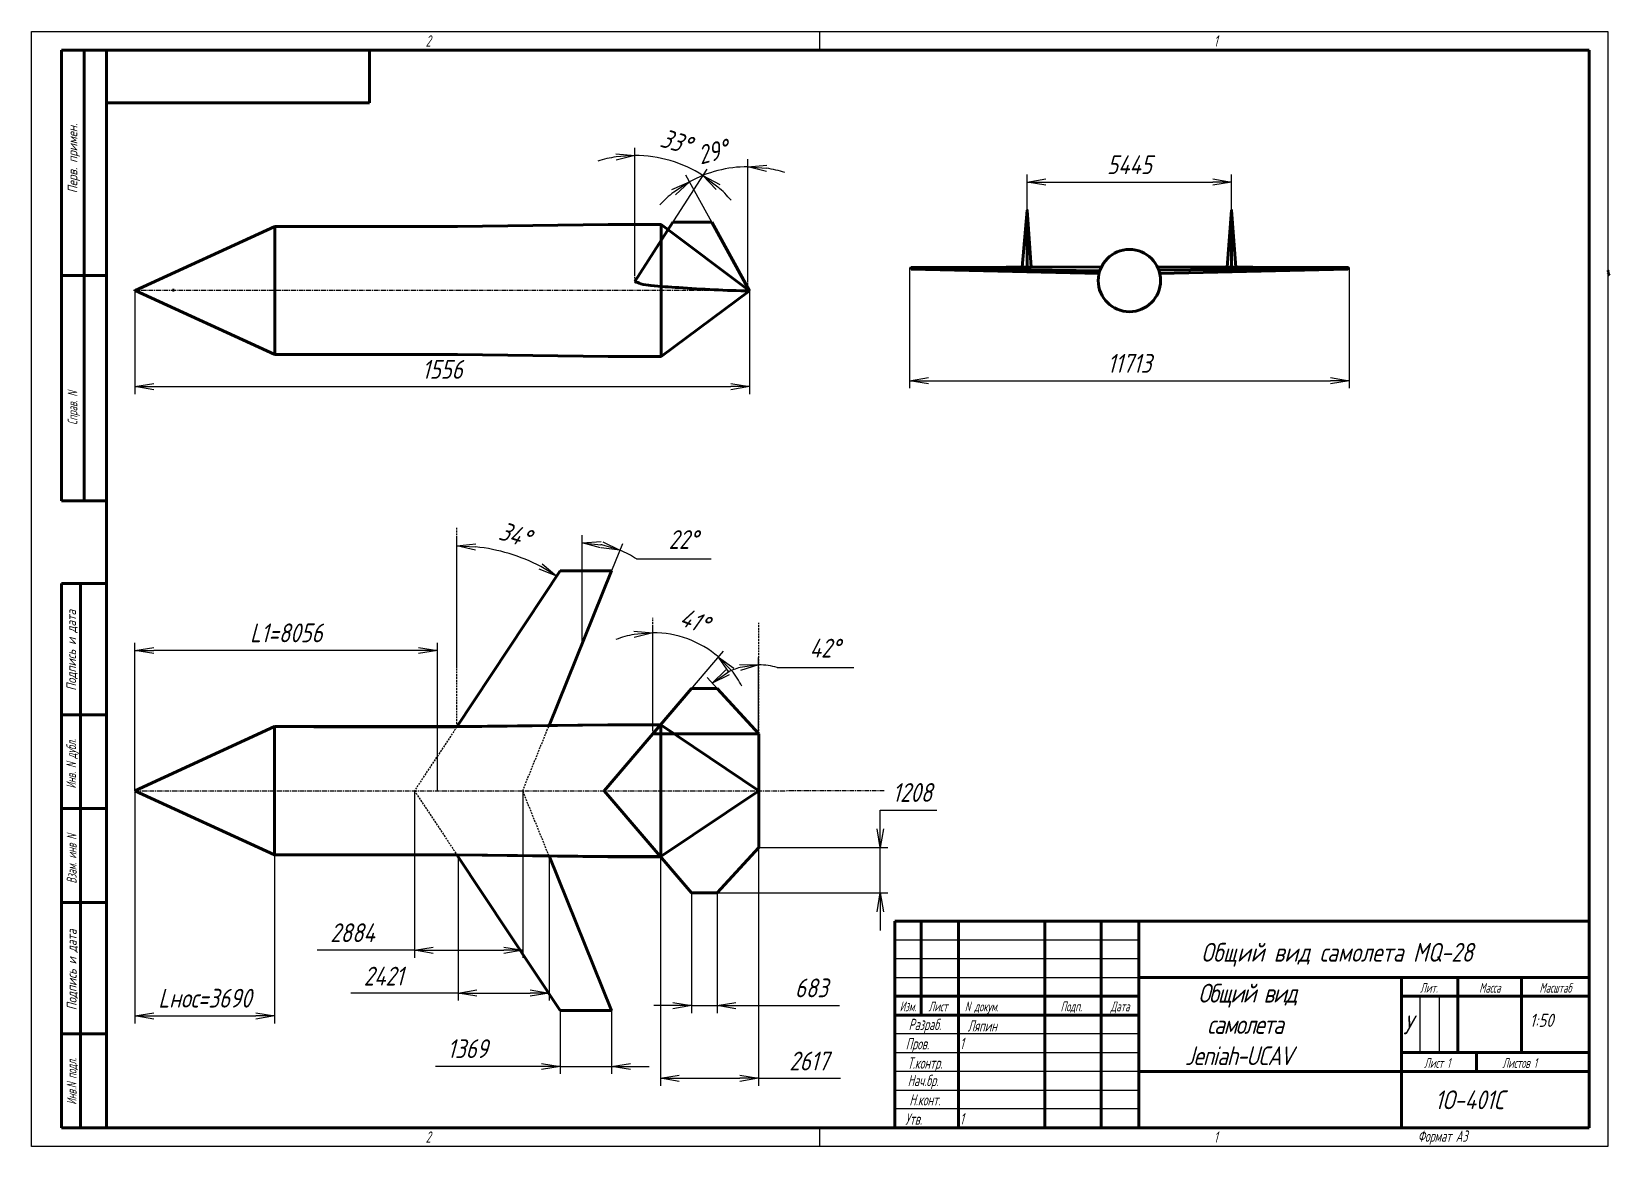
# Model space of a CAD drawing. Header units: millimetres. Extents: x -985956116104 to 1932156, y -552630487266 to 633586.
# Drawn here: x 6870.4 to 7290.8, y 33792.2 to 34089.2 of the extents above; entities that cross this region are included whole.
import ezdxf
from ezdxf.enums import TextEntityAlignment as Align

# ---------------------------------------------------------------- set-up
doc = ezdxf.new("R2010")
doc.units = ezdxf.units.MM
doc.linetypes.add('CENTER', pattern=[2, 1.25, -0.25, 0.25, -0.25])
doc.linetypes.add('DASHED', pattern=[0.75, 0.5, -0.25])
for name, color, linetype, lineweight in [('_axes (Оси)', 6, 'CENTER', 30), ('_basic (Основной)', 4, 'Continuous', 60), ('_contour (Тонкий)', 7, 'Continuous', 30), ('_invisible (Невидимый)', 1, 'DASHED', 30), ('_remote (Тонкий)', 9, 'Continuous', 30), ('_stencil (Трафарет)', 7, 'Continuous', 30), ('_text (Надписи)', 2, 'Continuous', 30), ('_НЕВИДИМЫЙ', 1, 'DASHED', 20), ('_ОСНОВНОЙ', 4, 'Continuous', 60)]:
    doc.layers.add(name, color=color, linetype=linetype, lineweight=lineweight)
doc.styles.add('ESKD', font='eskd.shx', dxfattribs={"oblique": 15, "height": 5})
doc.dimstyles.new('ESKD', dxfattribs={"dimtxt": 5, "dimasz": 5, "dimexe": 2, "dimexo": 0, "dimgap": 2, "dimtad": 1, "dimtoh": 1, "dimzin": 12, "dimdsep": 46, "dimtxsty": 'ESKD', "dimblk1": 'OPEN', "dimblk2": 'OPEN', "dimsah": 1, "dimcen": 5, "dimclrd": 256, "dimclre": 256, "dimclrt": 2, "dimadec": 0, "dimazin": 0, "dimtfac": 1, "dimtmove": 0, "dimatfit": 3, "dimldrblk": 'OPEN', "dimfxl": 1, "dimtolj": 1, "dimtzin": 12, "dimlwd": -1, "dimlwe": -1, "dimarcsym": 0})

msp = doc.modelspace()

# ---------------------------------------------------------------- texts
at = {"layer": '_basic (Основной)', "color": 30, "transparency": 33554687, "style": 'ESKD', "oblique": 15}
msp.add_text('Общий вид самолета MQ-28', height=5, dxfattribs=at).set_placement((7182.007, 33841.382))
at = {"layer": '_contour (Тонкий)', "color": 2, "transparency": 33554687, "insert": (7165.38, 33835.492), "char_height": 5, "attachment_point": 1, "style": 'ESKD'}
msp.add_mtext_dynamic_manual_height_columns('\\pi15.82436;{\\T0.9;Общий вид\\P\\pi18.22485;самолета \\P\\pi12.27308;Jeniah-UCAV}', width=70.09073, gutter_width=12.5, heights=[25.222], dxfattribs=at)
at = {"layer": '_text (Надписи)', "transparency": 33554687, "style": 'ESKD', "oblique": 15, "width": 0.8}
for s, height, p in [('2', 3, (6975.38, 34085.168)), ('1', 3, (7185.38, 34085.168)), ('N докум.', 2.6, (7119.013, 33828.155)), ('Ляпин', 3, (7119.781, 33822.771)), ('1', 3, (7117.751, 33818.114)), ('1', 3, (7117.751, 33798.046)), ('2', 3, (6975.38, 33793.168)), ('1', 3, (7185.38, 33793.168)), ('Формат А3', 3, (7239.692, 33793.411))]:
    msp.add_text(s, height=height, dxfattribs=at).set_placement(p)
at = {"layer": '_text (Надписи)', "transparency": 33554687, "style": 'ESKD', "oblique": 15}
for s, p in [('Перв. примен.', (6882.585, 34055.363)), ('Подпись и дата', (6882.254, 33924.316)), ('Подпись и дата', (6882.387, 33839.207))]:
    msp.add_text(s, height=2.6, rotation=90, dxfattribs=at).set_placement(p, align=Align.CENTER)
at = {"layer": '_text (Надписи)', "transparency": 33554687, "style": 'ESKD', "oblique": 15, "width": 0.8}
for s, p in [('Справ. N', (6882.582, 33988.859)), ('Инв. N дубл.', (6882.248, 33894.063)), ('Взам. инв N', (6882.373, 33868.746)), ('Инв.N подл.', (6882.365, 33809.464))]:
    msp.add_text(s, height=2.6, rotation=90, dxfattribs=at).set_placement(p, align=Align.CENTER)
for s, height, p in [('Лит.', 2.6, (7242.67, 33833.125)), ('Масса', 2.6, (7258.893, 33833.125)), ('Масштаб', 2.6, (7276.392, 33833.125)), ('Изм.', 2.6, (7103.88, 33828.168)), ('Лист', 2.6, (7111.88, 33828.168)), ('Подп.', 2.6, (7147.38, 33828.168)), ('Дата', 2.6, (7160.38, 33828.168)), ('Разраб.', 3, (7108.38, 33823.168)), ('Пров.', 3, (7106.38, 33818.025)), ('Т.контр.', 3, (7108.38, 33812.883)), ('Лист 1', 2.6, (7244.867, 33813.096)), ('Листов 1', 2.6, (7266.841, 33813.096)), ('Hач.бр.', 3, (7107.88, 33808.24)), ('H.конт.', 3, (7108.38, 33803.097)), ('Утв.', 3, (7105.38, 33797.954))]:
    msp.add_text(s, height=height, dxfattribs=at).set_placement(p, align=Align.CENTER)
at = {"layer": '_text (Надписи)', "transparency": 33554687, "attachment_point": 1, "style": 'ESKD'}
for s, heights, insert, char_height in [('У', [0], (7235.808, 33827.053), 5), ('1:50', [3.5], (7269.537, 33827.511), 3.5)]:
    msp.add_mtext_dynamic_manual_height_columns(s, width=10.69599, gutter_width=25, heights=heights, dxfattribs=dict(at, insert=insert, char_height=char_height))
at = {"layer": '_text (Надписи)', "transparency": 33554687, "insert": (7235.38, 33807.085), "char_height": 5, "width": 50.53786, "attachment_point": 1, "line_spacing_factor": 0.857143, "style": 'ESKD'}
msp.add_mtext('\\pi8.87226;1О-401С', dxfattribs=at)

# ---------------------------------------------------------------- blocks, each defined once
blk = doc.blocks.new('_OPEN')
at = {"color": 0, "linetype": 'ByBlock'}
for p, q in [((-1, 0.167), (0, 0)), ((0, 0), (-1, -0.167)), ((0, 0), (-1, 0))]:
    blk.add_line(p, q, dxfattribs=at)
blk = doc.blocks.new('*D324')
at = {"layer": '_contour (Тонкий)', "transparency": 16777216}
for p, q in [((6897.94, 34020.26), (6897.94, 33992.57)), ((7061.68, 34020.11), (7061.68, 33992.57)), ((6902.94, 33994.57), (7056.68, 33994.57))]:
    blk.add_line(p, q, dxfattribs=at)
at = {"layer": 'Defpoints', "color": 0, "transparency": 16777216}
for p in [(6897.94, 34020.26), (7061.68, 34020.11), (7061.68, 33994.57)]:
    blk.add_point(p, dxfattribs=at)
at = {"layer": '_contour (Тонкий)', "transparency": 16777216, "xscale": 5, "yscale": 5, "zscale": 5, "rotation": 180}
blk.add_blockref('_OPEN', (6897.94, 33994.57), dxfattribs=at)
at = {"layer": '_contour (Тонкий)', "transparency": 16777216, "xscale": 5, "yscale": 5, "zscale": 5}
blk.add_blockref('_OPEN', (7061.68, 33994.57), dxfattribs=at)
at = {"layer": '_contour (Тонкий)', "color": 2, "transparency": 16777216, "insert": (6979.81, 33999.17), "char_height": 5, "attachment_point": 5, "style": 'ESKD'}
blk.add_mtext('\\A1;1556', dxfattribs=at)
blk = doc.blocks.new('*D325')
at = {"layer": '_contour (Тонкий)', "transparency": 16777216}
for p, q in [((7135.65, 34041.59), (7135.65, 34051.09)), ((7140.65, 34049.09), (7185.1, 34049.09)), ((7190.1, 34041.59), (7190.1, 34051.09))]:
    blk.add_line(p, q, dxfattribs=at)
at = {"layer": 'Defpoints', "color": 0, "transparency": 16777216}
for p in [(7190.1, 34049.09), (7135.65, 34041.59), (7190.1, 34041.59)]:
    blk.add_point(p, dxfattribs=at)
at = {"layer": '_contour (Тонкий)', "transparency": 16777216, "xscale": 5, "yscale": 5, "zscale": 5, "rotation": 180}
blk.add_blockref('_OPEN', (7135.65, 34049.09), dxfattribs=at)
at = {"layer": '_contour (Тонкий)', "transparency": 16777216, "xscale": 5, "yscale": 5, "zscale": 5}
blk.add_blockref('_OPEN', (7190.1, 34049.09), dxfattribs=at)
at = {"layer": '_contour (Тонкий)', "color": 2, "transparency": 16777216, "insert": (7162.88, 34053.69), "char_height": 5, "attachment_point": 5, "style": 'ESKD'}
blk.add_mtext('\\A1;5445', dxfattribs=at)
blk = doc.blocks.new('*D326')
at = {"layer": '_contour (Тонкий)', "transparency": 16777216}
for p, q in [((7104.31, 34026.15), (7104.31, 33994.15)), ((7221.44, 34026.15), (7221.44, 33994.15)), ((7109.31, 33996.15), (7216.44, 33996.15))]:
    blk.add_line(p, q, dxfattribs=at)
at = {"layer": 'Defpoints', "color": 0, "transparency": 16777216}
for p in [(7104.31, 34026.15), (7221.44, 34026.15), (7221.44, 33996.15)]:
    blk.add_point(p, dxfattribs=at)
at = {"layer": '_contour (Тонкий)', "transparency": 16777216, "xscale": 5, "yscale": 5, "zscale": 5, "rotation": 180}
blk.add_blockref('_OPEN', (7104.31, 33996.15), dxfattribs=at)
at = {"layer": '_contour (Тонкий)', "transparency": 16777216, "xscale": 5, "yscale": 5, "zscale": 5}
blk.add_blockref('_OPEN', (7221.44, 33996.15), dxfattribs=at)
at = {"layer": '_contour (Тонкий)', "color": 2, "transparency": 16777216, "insert": (7162.88, 34000.78), "char_height": 5, "attachment_point": 5, "style": 'ESKD'}
blk.add_mtext('\\A1;11713', dxfattribs=at)
blk = doc.blocks.new('*D327')
at = {"layer": '_contour (Тонкий)', "transparency": 16777216}
for p, q in [((6983.7, 33919.67), (6983.7, 33954.15)), ((6992.75, 33917.62), (7011.44, 33945.79))]:
    blk.add_line(p, q, dxfattribs=at)
blk.add_arc((6983.7, 33903.98), 48.17, 62.3886, 84.0501, dxfattribs=at)
at = {"layer": '_contour (Тонкий)', "transparency": 16777216, "xscale": 5, "yscale": 5, "zscale": 5}
for p, rotation in [((6983.7, 33952.15), 177.025055562249), ((7010.33, 33944.12), 329.4136262620892)]:
    blk.add_blockref('_OPEN', p, dxfattribs=dict(at, rotation=rotation))
at = {"layer": '_contour (Тонкий)', "color": 2, "transparency": 16777216, "insert": (6999.14, 33955.17), "char_height": 5, "attachment_point": 5, "rotation": 343.2193, "style": 'ESKD'}
blk.add_mtext('\\A1;34%%d', dxfattribs=at)
blk = doc.blocks.new('*D328')
at = {"layer": '_contour (Тонкий)', "transparency": 16777216}
for p, q in [((7035.87, 33903.42), (7035.87, 33931.03)), ((7036.75, 33903.09), (7054.7, 33924.07))]:
    blk.add_line(p, q, dxfattribs=at)
for start, end in [(100.6428, 111.2857), (49.4519, 90), (28.1663, 38.8091)]:
    blk.add_arc((7035.87, 33902.07), 26.96, start, end, dxfattribs=at)
at = {"layer": '_contour (Тонкий)', "transparency": 16777216, "xscale": 5, "yscale": 5, "zscale": 5}
for p, rotation in [((7035.87, 33929.03), 5.321421249804614), ((7053.4, 33922.55), 134.1305202922804)]:
    blk.add_blockref('_OPEN', p, dxfattribs=dict(at, rotation=rotation))
at = {"layer": '_contour (Тонкий)', "color": 2, "transparency": 16777216, "insert": (7047, 33932.2), "char_height": 5, "attachment_point": 5, "rotation": 339.726, "style": 'ESKD'}
blk.add_mtext('\\A1;41%%d', dxfattribs=at)
blk = doc.blocks.new('*D329')
at = {"layer": '_contour (Тонкий)', "transparency": 16777216}
for p, q in [((7064.1, 33902.99), (7064.1, 33922.44)), ((7057.67, 33909.09), (7050.34, 33917.09)), ((7069.05, 33919.76), (7089.42, 33919.76))]:
    blk.add_line(p, q, dxfattribs=at)
for start, end in [(105.6459, 116.8537), (74.3541, 90)]:
    blk.add_arc((7064.1, 33902.07), 18.37, start, end, dxfattribs=at)
at = {"layer": '_contour (Тонкий)', "transparency": 16777216, "xscale": 5, "yscale": 5, "zscale": 5}
for p, rotation in [((7064.1, 33920.44), 7.822966637437464), ((7051.69, 33915.61), 214.6766479061381)]:
    blk.add_blockref('_OPEN', p, dxfattribs=dict(at, rotation=rotation))
at = {"layer": '_contour (Тонкий)', "color": 2, "transparency": 16777216, "insert": (7081.74, 33924.92), "char_height": 5, "attachment_point": 5, "style": 'ESKD'}
blk.add_mtext('\\A1;42%%d', dxfattribs=at)
blk = doc.blocks.new('*D451')
at = {"layer": '_stencil (Трафарет)', "transparency": 16777216}
for p, q in [((7031.09, 34024.28), (7031.09, 34058.15)), ((7032, 34024.01), (7050.34, 34052.49))]:
    blk.add_line(p, q, dxfattribs=at)
for start, end in [(98.5476, 107.0953), (57.226, 90), (40.1307, 48.6784)]:
    blk.add_arc((7031.09, 34022.6), 33.55, start, end, dxfattribs=at)
at = {"layer": '_stencil (Трафарет)', "transparency": 16777216, "xscale": 5, "yscale": 5, "zscale": 5}
for p, rotation in [((7031.09, 34056.15), 4.273818411690456), ((7049.25, 34050.81), 142.95217950137)]:
    blk.add_blockref('_OPEN', p, dxfattribs=dict(at, rotation=rotation))
at = {"layer": '_stencil (Трафарет)', "color": 2, "transparency": 16777216, "insert": (7042.05, 34059.87), "char_height": 5, "attachment_point": 5, "rotation": 343.613, "style": 'ESKD'}
blk.add_mtext('\\A1;33%%d', dxfattribs=at)
blk = doc.blocks.new('*D452')
at = {"layer": '_stencil (Трафарет)', "transparency": 16777216}
for p, q in [((7061.24, 34022.52), (7061.24, 34055.15)), ((7060.46, 34022.32), (7044.68, 34050.88))]:
    blk.add_line(p, q, dxfattribs=at)
for start, end in [(90, 118.9205), (72.2122, 81.1061), (127.8144, 136.7083)]:
    blk.add_arc((7061.24, 34020.91), 32.24, start, end, dxfattribs=at)
at = {"layer": '_stencil (Трафарет)', "transparency": 16777216, "xscale": 5, "yscale": 5, "zscale": 5}
for p, rotation in [((7061.24, 34053.15), 175.5530529509327), ((7045.64, 34049.13), 33.36742878888933)]:
    blk.add_blockref('_OPEN', p, dxfattribs=dict(at, rotation=rotation))
at = {"layer": '_stencil (Трафарет)', "color": 2, "transparency": 16777216, "insert": (7051.89, 34057.13), "char_height": 5, "attachment_point": 5, "rotation": 14.4602, "style": 'ESKD'}
blk.add_mtext('\\A1;29%%d', dxfattribs=at)
blk = doc.blocks.new('*D453')
at = {"layer": '_stencil (Трафарет)', "transparency": 16777216}
for p, q in [((7017.06, 33927.4), (7017.06, 33954.94)), ((7017.56, 33927.3), (7027.89, 33952.83)), ((7031.58, 33948.68), (7051.45, 33948.68))]:
    blk.add_line(p, q, dxfattribs=at)
for start, end in [(78.6418, 79.3309), (57.3035, 67.9727)]:
    blk.add_arc((7017.06, 33926.05), 26.89, start, end, dxfattribs=at)
at = {"layer": '_stencil (Трафарет)', "transparency": 16777216, "xscale": 5, "yscale": 5, "zscale": 5}
for p, rotation in [((7017.06, 33952.94), 174.6654272847978), ((7027.14, 33950.98), 343.3072676922399)]:
    blk.add_blockref('_OPEN', p, dxfattribs=dict(at, rotation=rotation))
at = {"layer": '_stencil (Трафарет)', "color": 2, "transparency": 16777216, "insert": (7044.01, 33953.85), "char_height": 5, "attachment_point": 5, "style": 'ESKD'}
blk.add_mtext('\\A1;22%%d', dxfattribs=at)
blk = doc.blocks.new('*D454')
at = {"layer": '_stencil (Трафарет)', "transparency": 16777216}
for p, q in [((7011.23, 33828.37), (7011.23, 33811.47)), ((7024.91, 33828.37), (7024.91, 33811.47)), ((7011.23, 33813.47), (6977.98, 33813.47)), ((7006.23, 33813.47), (7001.23, 33813.47)), ((7011.23, 33813.47), (7024.91, 33813.47)), ((7029.91, 33813.47), (7034.91, 33813.47))]:
    blk.add_line(p, q, dxfattribs=at)
at = {"layer": 'Defpoints', "color": 0, "transparency": 16777216}
for p in [(7011.23, 33828.37), (7024.91, 33828.37), (7024.91, 33813.47)]:
    blk.add_point(p, dxfattribs=at)
at = {"layer": '_stencil (Трафарет)', "transparency": 16777216, "xscale": 5, "yscale": 5, "zscale": 5}
blk.add_blockref('_OPEN', (7011.23, 33813.47), dxfattribs=at)
at = {"layer": '_stencil (Трафарет)', "transparency": 16777216, "xscale": 5, "yscale": 5, "zscale": 5, "rotation": 180}
blk.add_blockref('_OPEN', (7024.91, 33813.47), dxfattribs=at)
at = {"layer": '_stencil (Трафарет)', "color": 2, "transparency": 16777216, "insert": (6986.54, 33818.21), "char_height": 5, "attachment_point": 5, "style": 'ESKD'}
blk.add_mtext('\\A1;1369', dxfattribs=at)
blk = doc.blocks.new('*D455')
at = {"layer": '_stencil (Трафарет)', "transparency": 16777216}
for p, q in [((7046.21, 33859.7), (7046.21, 33827.7)), ((7053.03, 33859.7), (7053.03, 33827.7)), ((7041.21, 33829.7), (7036.21, 33829.7)), ((7046.21, 33829.7), (7053.03, 33829.7)), ((7053.03, 33829.7), (7085.68, 33829.7)), ((7058.03, 33829.7), (7063.03, 33829.7))]:
    blk.add_line(p, q, dxfattribs=at)
at = {"layer": 'Defpoints', "color": 0, "transparency": 16777216}
for p in [(7046.21, 33859.7), (7053.03, 33859.7), (7053.03, 33829.7)]:
    blk.add_point(p, dxfattribs=at)
at = {"layer": '_stencil (Трафарет)', "transparency": 16777216, "xscale": 5, "yscale": 5, "zscale": 5}
blk.add_blockref('_OPEN', (7046.21, 33829.7), dxfattribs=at)
at = {"layer": '_stencil (Трафарет)', "transparency": 16777216, "xscale": 5, "yscale": 5, "zscale": 5, "rotation": 180}
blk.add_blockref('_OPEN', (7053.03, 33829.7), dxfattribs=at)
at = {"layer": '_stencil (Трафарет)', "color": 2, "transparency": 16777216, "insert": (7078.13, 33834.4), "char_height": 5, "attachment_point": 5, "style": 'ESKD'}
blk.add_mtext('\\A1;683', dxfattribs=at)
blk = doc.blocks.new('*D456')
at = {"layer": '_stencil (Трафарет)', "transparency": 16777216}
for p, q in [((7064.1, 33871.78), (7064.1, 33808.32)), ((7037.93, 33869.37), (7037.93, 33808.32)), ((7042.93, 33810.32), (7059.1, 33810.32)), ((7064.1, 33810.32), (7085.94, 33810.32))]:
    blk.add_line(p, q, dxfattribs=at)
at = {"layer": 'Defpoints', "color": 0, "transparency": 16777216}
for p in [(7064.1, 33871.78), (7037.93, 33869.37), (7064.1, 33810.32)]:
    blk.add_point(p, dxfattribs=at)
at = {"layer": '_stencil (Трафарет)', "transparency": 16777216, "xscale": 5, "yscale": 5, "zscale": 5, "rotation": 180}
blk.add_blockref('_OPEN', (7037.93, 33810.32), dxfattribs=at)
at = {"layer": '_stencil (Трафарет)', "transparency": 16777216, "xscale": 5, "yscale": 5, "zscale": 5}
blk.add_blockref('_OPEN', (7064.1, 33810.32), dxfattribs=at)
at = {"layer": '_stencil (Трафарет)', "color": 2, "transparency": 16777216, "insert": (7077.52, 33814.92), "char_height": 5, "attachment_point": 5, "style": 'ESKD'}
blk.add_mtext('\\A1;2617', dxfattribs=at)
blk = doc.blocks.new('*D457')
at = {"layer": '_stencil (Трафарет)', "transparency": 16777216}
for p, q in [((6984.04, 33869.35), (6984.04, 33831.04)), ((7008.25, 33869.55), (7008.25, 33831.04)), ((6984.04, 33833.04), (6955.48, 33833.04)), ((6989.04, 33833.04), (7003.25, 33833.04))]:
    blk.add_line(p, q, dxfattribs=at)
at = {"layer": 'Defpoints', "color": 0, "transparency": 16777216}
for p in [(6984.04, 33869.35), (7008.25, 33869.55), (7008.25, 33833.04)]:
    blk.add_point(p, dxfattribs=at)
at = {"layer": '_stencil (Трафарет)', "transparency": 16777216, "xscale": 5, "yscale": 5, "zscale": 5, "rotation": 180}
blk.add_blockref('_OPEN', (6984.04, 33833.04), dxfattribs=at)
at = {"layer": '_stencil (Трафарет)', "transparency": 16777216, "xscale": 5, "yscale": 5, "zscale": 5}
blk.add_blockref('_OPEN', (7008.25, 33833.04), dxfattribs=at)
at = {"layer": '_stencil (Трафарет)', "color": 2, "transparency": 16777216, "insert": (6964.15, 33837.54), "char_height": 5, "attachment_point": 5, "style": 'ESKD'}
blk.add_mtext('\\A1;2421', dxfattribs=at)
blk = doc.blocks.new('*D458')
at = {"layer": '_stencil (Трафарет)', "transparency": 16777216}
for p, q in [((6972.38, 33886.92), (6972.38, 33842.42)), ((7001.23, 33886.92), (7001.23, 33842.42)), ((6972.38, 33844.42), (6946.46, 33844.42)), ((6977.38, 33844.42), (6996.23, 33844.42))]:
    blk.add_line(p, q, dxfattribs=at)
at = {"layer": 'Defpoints', "color": 0, "transparency": 16777216}
for p in [(6972.38, 33886.92), (7001.23, 33886.92), (7001.23, 33844.42)]:
    blk.add_point(p, dxfattribs=at)
at = {"layer": '_stencil (Трафарет)', "transparency": 16777216, "xscale": 5, "yscale": 5, "zscale": 5, "rotation": 180}
blk.add_blockref('_OPEN', (6972.38, 33844.42), dxfattribs=at)
at = {"layer": '_stencil (Трафарет)', "transparency": 16777216, "xscale": 5, "yscale": 5, "zscale": 5}
blk.add_blockref('_OPEN', (7001.23, 33844.42), dxfattribs=at)
at = {"layer": '_stencil (Трафарет)', "color": 2, "transparency": 16777216, "insert": (6955.88, 33849.1), "char_height": 5, "attachment_point": 5, "style": 'ESKD'}
blk.add_mtext('\\A1;2884', dxfattribs=at)
blk = doc.blocks.new('*D459')
at = {"layer": '_stencil (Трафарет)', "transparency": 16777216}
for p, q in [((6897.94, 33886.92), (6897.94, 33824.92)), ((6935.13, 33886.92), (6935.13, 33824.92)), ((6902.94, 33826.92), (6930.13, 33826.92))]:
    blk.add_line(p, q, dxfattribs=at)
at = {"layer": 'Defpoints', "color": 0, "transparency": 16777216}
for p in [(6897.94, 33886.92), (6935.13, 33886.92), (6935.13, 33826.92)]:
    blk.add_point(p, dxfattribs=at)
at = {"layer": '_stencil (Трафарет)', "transparency": 16777216, "xscale": 5, "yscale": 5, "zscale": 5, "rotation": 180}
blk.add_blockref('_OPEN', (6897.94, 33826.92), dxfattribs=at)
at = {"layer": '_stencil (Трафарет)', "transparency": 16777216, "xscale": 5, "yscale": 5, "zscale": 5}
blk.add_blockref('_OPEN', (6935.13, 33826.92), dxfattribs=at)
at = {"layer": '_stencil (Трафарет)', "color": 2, "transparency": 16777216, "insert": (6916.54, 33831.66), "char_height": 5, "attachment_point": 5, "style": 'ESKD'}
blk.add_mtext('\\A1;Lнос=3690', dxfattribs=at)
blk = doc.blocks.new('*D460')
at = {"layer": '_stencil (Трафарет)', "transparency": 16777216}
for p, q in [((6897.94, 33886.92), (6897.94, 33926.29)), ((6978.51, 33886.92), (6978.51, 33926.29)), ((6973.51, 33924.29), (6902.94, 33924.29))]:
    blk.add_line(p, q, dxfattribs=at)
at = {"layer": 'Defpoints', "color": 0, "transparency": 16777216}
for p in [(6897.94, 33924.29), (6897.94, 33886.92), (6978.51, 33886.92)]:
    blk.add_point(p, dxfattribs=at)
at = {"layer": '_stencil (Трафарет)', "transparency": 16777216, "xscale": 5, "yscale": 5, "zscale": 5, "rotation": 180}
blk.add_blockref('_OPEN', (6897.94, 33924.29), dxfattribs=at)
at = {"layer": '_stencil (Трафарет)', "transparency": 16777216, "xscale": 5, "yscale": 5, "zscale": 5}
blk.add_blockref('_OPEN', (6978.51, 33924.29), dxfattribs=at)
at = {"layer": '_stencil (Трафарет)', "color": 2, "transparency": 16777216, "insert": (6938.23, 33928.98), "char_height": 5, "attachment_point": 5, "style": 'ESKD'}
blk.add_mtext('\\A1;L1=8056', dxfattribs=at)
blk = doc.blocks.new('*D461')
at = {"layer": '_stencil (Трафарет)', "transparency": 16777216}
for p, q in [((7096.5, 33881.78), (7111.59, 33881.78)), ((7096.5, 33876.78), (7096.5, 33881.78)), ((7064.1, 33871.78), (7098.5, 33871.78)), ((7096.5, 33859.7), (7096.5, 33871.78)), ((7053.03, 33859.7), (7098.5, 33859.7)), ((7096.5, 33854.7), (7096.5, 33849.7))]:
    blk.add_line(p, q, dxfattribs=at)
at = {"layer": 'Defpoints', "color": 0, "transparency": 16777216}
for p in [(7064.1, 33871.78), (7096.5, 33871.78), (7053.03, 33859.7)]:
    blk.add_point(p, dxfattribs=at)
at = {"layer": '_stencil (Трафарет)', "transparency": 16777216, "xscale": 5, "yscale": 5, "zscale": 5}
for p, rotation in [((7096.5, 33871.78), 270), ((7096.5, 33859.7), 90)]:
    blk.add_blockref('_OPEN', p, dxfattribs=dict(at, rotation=rotation))
at = {"layer": '_stencil (Трафарет)', "color": 2, "transparency": 16777216, "insert": (7105.04, 33886.46), "char_height": 5, "attachment_point": 5, "style": 'ESKD'}
blk.add_mtext('\\A1;1208', dxfattribs=at)

# ---------------------------------------------------------------- dimensions: what is measured, and where the dimension line sits
at = {"layer": '_contour (Тонкий)', "transparency": 33554687}
for base, p1, p2, text, picture, middle in [((7190.103, 34049.088), (7135.653, 34041.588), (7190.103, 34041.588), '5445', '*D325', (7162.878, 34053.692)), ((7221.443, 33996.151), (7104.313, 34026.151), (7221.443, 34026.151), '11713', '*D326', (7162.878, 34000.78)), ((7061.679, 33994.568), (6897.945, 34020.255), (7061.679, 34020.107), '1556', '*D324', (6979.812, 33999.171))]:
    dim = msp.add_linear_dim(base=base, p1=p1, p2=p2, text=text, dimstyle='ESKD', dxfattribs=at)
    dim.commit()
    dim.dimension.update_dxf_attribs({"geometry": picture, "text_midpoint": middle})
for base, center, p1, p2, picture, middle in [((7002.037, 33948.524), (6983.701, 33903.98), (6983.701, 33919.666), (6992.754, 33917.625), '*D327', (6999.137, 33955.169)), ((7048.124, 33926.08), (7035.873, 33902.069), (7036.749, 33903.093), (7035.873, 33903.417), '*D328', (7047.004, 33932.202)), ((7055.384, 33918.236), (7064.101, 33902.069), (7057.669, 33909.089), (7064.101, 33902.987), '*D329', (7081.737, 33924.922))]:
    dim = msp.add_angular_dim_3p(base=base, center=center, p1=p1, p2=p2, dimstyle='ESKD', dxfattribs=at)
    dim.commit()
    dim.dimension.update_dxf_attribs({"geometry": picture, "text_midpoint": middle})
at = {"layer": '_stencil (Трафарет)', "transparency": 33554687}
for base, center, p1, p2, picture, middle in [((7043.58, 34053.742), (7031.095, 34022.605), (7031.095, 34024.282), (7032.003, 34024.015), '*D451', (7042.053, 34059.87)), ((7055.837, 34052.695), (7061.237, 34020.908), (7061.237, 34022.52), (7060.457, 34022.319), '*D452', (7051.895, 34057.132)), ((7020.494, 33952.722), (7017.057, 33926.053), (7017.057, 33927.397), (7017.561, 33927.299), '*D453', (7044.015, 33953.849))]:
    dim = msp.add_angular_dim_3p(base=base, center=center, p1=p1, p2=p2, dimstyle='ESKD', dxfattribs=at)
    dim.commit()
    dim.dimension.update_dxf_attribs({"geometry": picture, "text_midpoint": middle})
for base, p1, p2, text, picture, middle in [((6897.945, 33924.295), (6978.506, 33886.922), (6897.945, 33886.922), 'L1=8056', '*D460', (6938.225, 33928.976)), ((6935.132, 33826.922), (6897.945, 33886.922), (6935.132, 33886.922), 'Lнос=3690', '*D459', (6916.538, 33831.655))]:
    dim = msp.add_linear_dim(base=base, p1=p1, p2=p2, text=text, dimstyle='ESKD', dxfattribs=at)
    dim.commit()
    dim.dimension.update_dxf_attribs({"geometry": picture, "text_midpoint": middle})
dim = msp.add_linear_dim(base=(7096.497, 33871.775), p1=(7053.034, 33859.697), p2=(7064.101, 33871.775), angle=90, text='1208', dimstyle='ESKD', dxfattribs=at)
dim.commit()
dim.dimension.update_dxf_attribs({"geometry": '*D461', "text_midpoint": (7105.041, 33886.457)})
for base, p1, p2, text, picture, middle in [((7001.226, 33844.421), (6972.385, 33886.922), (7001.226, 33886.922), '2884', '*D458', (6955.883, 33844.421)), ((7064.101, 33810.321), (7037.932, 33869.368), (7064.101, 33871.775), '2617', '*D456', (7077.521, 33810.321)), ((7008.255, 33833.037), (6984.045, 33869.347), (7008.255, 33869.548), '2421', '*D457', (6964.149, 33833.037)), ((7053.034, 33829.697), (7046.206, 33859.697), (7053.034, 33859.697), '683', '*D455', (7078.132, 33829.697)), ((7024.914, 33813.475), (7011.229, 33828.371), (7024.914, 33828.371), '1369', '*D454', (6986.536, 33813.475))]:
    dim = msp.add_linear_dim(base=base, p1=p1, p2=p2, text=text, dimstyle='ESKD', dxfattribs=at)
    dim.commit()
    dim.dimension.update_dxf_attribs({"geometry": picture, "text_midpoint": middle, "dimtype": 160})

# ---------------------------------------------------------------- linework, layer by layer
at = {"layer": '_axes (Оси)', "transparency": 33554687}
for p, q in [((6897.545, 34020.255), (7053.545, 34020.255)), ((6897.807, 33886.922), (7071.446, 33886.922)), ((7097.516, 33886.922), (7071.446, 33886.922))]:
    msp.add_line(p, q, dxfattribs=at)
at = {"layer": '_basic (Основной)', "transparency": 33554687}
for p, q in [((6878.38, 34084.168), (6890.38, 34084.168)), ((6878.38, 33964.168), (6878.38, 34084.168)), ((6884.38, 34084.168), (6884.38, 33964.168)), ((6890.38, 33797.168), (6890.38, 34084.168)), ((6890.38, 34084.168), (7285.38, 34084.168)), ((6960.38, 34070.168), (6960.38, 34084.168)), ((7285.38, 34084.168), (7285.38, 33797.168)), ((6890.38, 34070.168), (6960.38, 34070.168)), ((6897.945, 34020.153), (6935.178, 34037.21)), ((6955.426, 34037.21), (6935.178, 34037.21)), ((6955.426, 34037.21), (6983.839, 34037.21)), ((6983.839, 34037.21), (7024.011, 34037.728)), ((7024.011, 34037.728), (7038.088, 34037.728)), ((7041.242, 34038.366), (7031.095, 34022.605)), ((7061.679, 34020.107), (7038.088, 34037.728)), ((7038.088, 34037.728), (7038.088, 34002.577)), ((7051.588, 34038.383), (7041.242, 34038.366)), ((7061.679, 34020.107), (7051.581, 34038.383)), ((7154.996, 34025.444), (7104.313, 34026.151)), ((7155.423, 34026.49), (7104.631, 34026.359)), ((7170.333, 34026.49), (7221.125, 34026.359)), ((7170.711, 34025.587), (7221.443, 34026.151)), ((7221.443, 34026.151), (7221.047, 34025.881)), ((7221.125, 34026.359), (7221.443, 34026.151)), ((6878.38, 34024.168), (6890.38, 34024.168)), ((7104.709, 34025.881), (7154.783, 34024.679)), ((7221.047, 34025.881), (7170.973, 34024.679)), ((7290.568, 34025.192), (7290.237, 34025.587)), ((7290.307, 34024.918), (7290.568, 34025.192)), ((7290.307, 34024.918), (7290.639, 34024.565)), ((6935.178, 34003.095), (6897.945, 34020.153)), ((6907.956, 34020.255), (6908.356, 34020.255)), ((7038.088, 34002.577), (7061.679, 34020.107)), ((6935.178, 34003.095), (6983.839, 34003.095)), ((6983.839, 34003.095), (7024.011, 34002.577)), ((7024.011, 34002.577), (7038.088, 34002.577)), ((6878.38, 33964.168), (6890.38, 33964.168)), ((6890.38, 33942.168), (6878.38, 33942.168)), ((6878.38, 33797.168), (6878.38, 33942.168)), ((6883.38, 33942.168), (6883.38, 33797.168)), ((6983.701, 33903.98), (7011.229, 33945.473)), ((7024.914, 33945.473), (7008.255, 33904.296)), ((7011.229, 33945.473), (7024.914, 33945.473)), ((7022.914, 33886.922), (7046.206, 33914.147)), ((7046.206, 33914.147), (7053.034, 33914.147)), ((7053.034, 33914.147), (7064.101, 33902.069)), ((6878.38, 33907.168), (6890.38, 33907.168)), ((6983.701, 33903.98), (7023.874, 33904.498)), ((6983.793, 33904.001), (7023.965, 33904.519)), ((7023.874, 33904.498), (7037.95, 33904.498)), ((7023.965, 33904.519), (7038.042, 33904.519)), ((7064.101, 33886.897), (7038.042, 33904.519)), ((7038.042, 33904.519), (7038.042, 33869.368)), ((6897.899, 33886.943), (6935.132, 33904.001)), ((6955.38, 33904.001), (6935.132, 33904.001)), ((6955.288, 33903.98), (6945.589, 33903.98)), ((6955.288, 33903.98), (6983.701, 33903.98)), ((6955.38, 33904.001), (6983.793, 33904.001)), ((7064.101, 33902.069), (7035.873, 33902.069)), ((7064.101, 33902.069), (7064.101, 33871.775)), ((6935.132, 33869.886), (6897.899, 33886.943)), ((7022.914, 33886.922), (7046.206, 33859.697)), ((7038.042, 33869.368), (7064.101, 33886.897)), ((6890.38, 33882.168), (6878.38, 33882.168)), ((7053.034, 33859.697), (7064.101, 33871.775)), ((6935.132, 33869.886), (6983.793, 33869.886)), ((6955.288, 33869.865), (6945.589, 33869.865)), ((6955.288, 33869.865), (6983.701, 33869.865)), ((6983.701, 33869.865), (7011.229, 33828.371)), ((6983.701, 33869.865), (7023.874, 33869.347)), ((6983.793, 33869.886), (7023.965, 33869.368)), ((7024.914, 33828.371), (7008.255, 33869.548)), ((7023.874, 33869.347), (7037.95, 33869.347)), ((7023.965, 33869.368), (7038.042, 33869.368)), ((7046.206, 33859.697), (7053.034, 33859.697)), ((6878.38, 33857.168), (6890.38, 33857.168)), ((7165.38, 33797.168), (7165.38, 33852.168)), ((7011.229, 33828.371), (7024.914, 33828.371)), ((6890.38, 33822.168), (6878.38, 33822.168)), ((6878.38, 33797.168), (6890.38, 33797.168)), ((7285.38, 33797.168), (6890.38, 33797.168))]:
    msp.add_line(p, q, dxfattribs=at)
at = {"layer": '_basic (Основной)', "linetype": 'Continuous', "transparency": 33554687}
for p, q in [((7100.38, 33852.168), (7285.38, 33852.168)), ((7100.38, 33797.168), (7100.38, 33852.168)), ((7107.38, 33827.168), (7107.38, 33852.168)), ((7117.38, 33852.168), (7117.38, 33797.168)), ((7140.38, 33797.168), (7140.38, 33852.168)), ((7155.38, 33852.168), (7155.38, 33797.168)), ((7285.38, 33837.168), (7165.38, 33837.168)), ((7235.38, 33837.168), (7235.38, 33797.168)), ((7250.38, 33837.168), (7250.38, 33817.168)), ((7267.38, 33817.168), (7267.38, 33837.168)), ((7165.38, 33832.168), (7100.38, 33832.168)), ((7235.38, 33832.168), (7285.38, 33832.168)), ((7100.38, 33827.168), (7165.38, 33827.168)), ((7285.38, 33817.168), (7235.38, 33817.168)), ((7255.38, 33812.168), (7255.38, 33817.168)), ((7165.38, 33812.168), (7285.38, 33812.168))]:
    msp.add_line(p, q, dxfattribs=at)
at = {"layer": '_basic (Основной)', "transparency": 33554687}
for points, start_tangent, end_tangent in [([(7031.095, 34022.605), (7032.703, 34021.99), (7035.407, 34021.505), (7042.793, 34020.951), (7061.679, 34020.107)], (0.9211753, -0.3891478), (0.9999984, 0.0017859)), ([(7290.765, 34024.728), (7290.655, 34024.599), (7290.624, 34024.398), (7290.768, 34024.142)], (-0.0098011, -0.0093615), (0.0086343, -0.01089))]:
    msp.add_spline(points, degree=3, dxfattribs=dict(at, start_tangent=start_tangent, end_tangent=end_tangent))
at = {"layer": '_contour (Тонкий)', "transparency": 33554687}
for p, q in [((6870.38, 33792.168), (6870.38, 34089.168)), ((6870.38, 34089.168), (7290.38, 34089.168)), ((7080.38, 34084.168), (7080.38, 34089.168)), ((7290.38, 34089.168), (7290.38, 33792.168)), ((7080.38, 33792.168), (7080.38, 33797.168)), ((7290.38, 33792.168), (6870.38, 33792.168))]:
    msp.add_line(p, q, dxfattribs=at)
at = {"layer": '_invisible (Невидимый)', "transparency": 33554687}
for p, q in [((7031.095, 34022.605), (7031.095, 34044.156)), ((7061.237, 34020.107), (7061.237, 34039.181)), ((6983.701, 33903.98), (6983.701, 33957.126)), ((7017.057, 33926.053), (7017.057, 33955.288)), ((7035.873, 33902.069), (7035.873, 33932.964)), ((7064.101, 33902.069), (7064.101, 33931.65)), ((7001.226, 33886.922), (7008.255, 33904.296)), ((6983.701, 33903.98), (6972.385, 33886.922)), ((6972.385, 33886.922), (6983.701, 33869.865)), ((7008.255, 33869.548), (7001.226, 33886.922))]:
    msp.add_line(p, q, dxfattribs=at)
at = {"layer": '_remote (Тонкий)', "linetype": 'Continuous', "transparency": 33554687}
for p, q in [((7100.38, 33847.168), (7165.38, 33847.168)), ((7165.38, 33842.168), (7100.38, 33842.168)), ((7100.38, 33837.168), (7165.38, 33837.168)), ((7165.38, 33822.168), (7100.38, 33822.168)), ((7100.38, 33817.168), (7165.38, 33817.168)), ((7165.38, 33812.168), (7100.38, 33812.168)), ((7100.38, 33807.168), (7165.38, 33807.168)), ((7165.38, 33802.168), (7100.38, 33802.168))]:
    msp.add_line(p, q, dxfattribs=at)
at = {"layer": '_remote (Тонкий)', "transparency": 33554687}
for p, q in [((7240.38, 33817.168), (7240.38, 33832.168)), ((7245.38, 33832.168), (7245.38, 33817.168))]:
    msp.add_line(p, q, dxfattribs=at)
at = {"layer": '_НЕВИДИМЫЙ', "transparency": 33554687}
msp.add_line((7064.101, 33902.069), (7064.101, 33871.775), dxfattribs=at)
at = {"layer": '_ОСНОВНОЙ', "transparency": 33554687}
for p, q in [((6935.178, 34037.313), (6935.178, 34003.198)), ((6935.132, 33904.103), (6935.132, 33869.988))]:
    msp.add_line(p, q, dxfattribs=at)
for points in [[(7135.653, 34041.588), (7135.653, 34026.439), (7136.664, 34026.439), (7135.653, 34041.588), (7134.343, 34026.439)], [(7190.103, 34041.588), (7190.103, 34026.439), (7188.96, 34026.439), (7190.103, 34041.588), (7191.195, 34026.439)]]:
    msp.add_lwpolyline(points, dxfattribs=at)
msp.add_circle((7162.878, 34022.84), 8.301, dxfattribs=at)

msp.set_redraw_order([(e.dxf.handle, doc.entitydb.next_handle()) for e in msp.query("TEXT MTEXT ATTDEF DIMENSION ARC_DIMENSION")])  # texts and dimensions are drawn at this point

doc.saveas('drawing.dxf')
